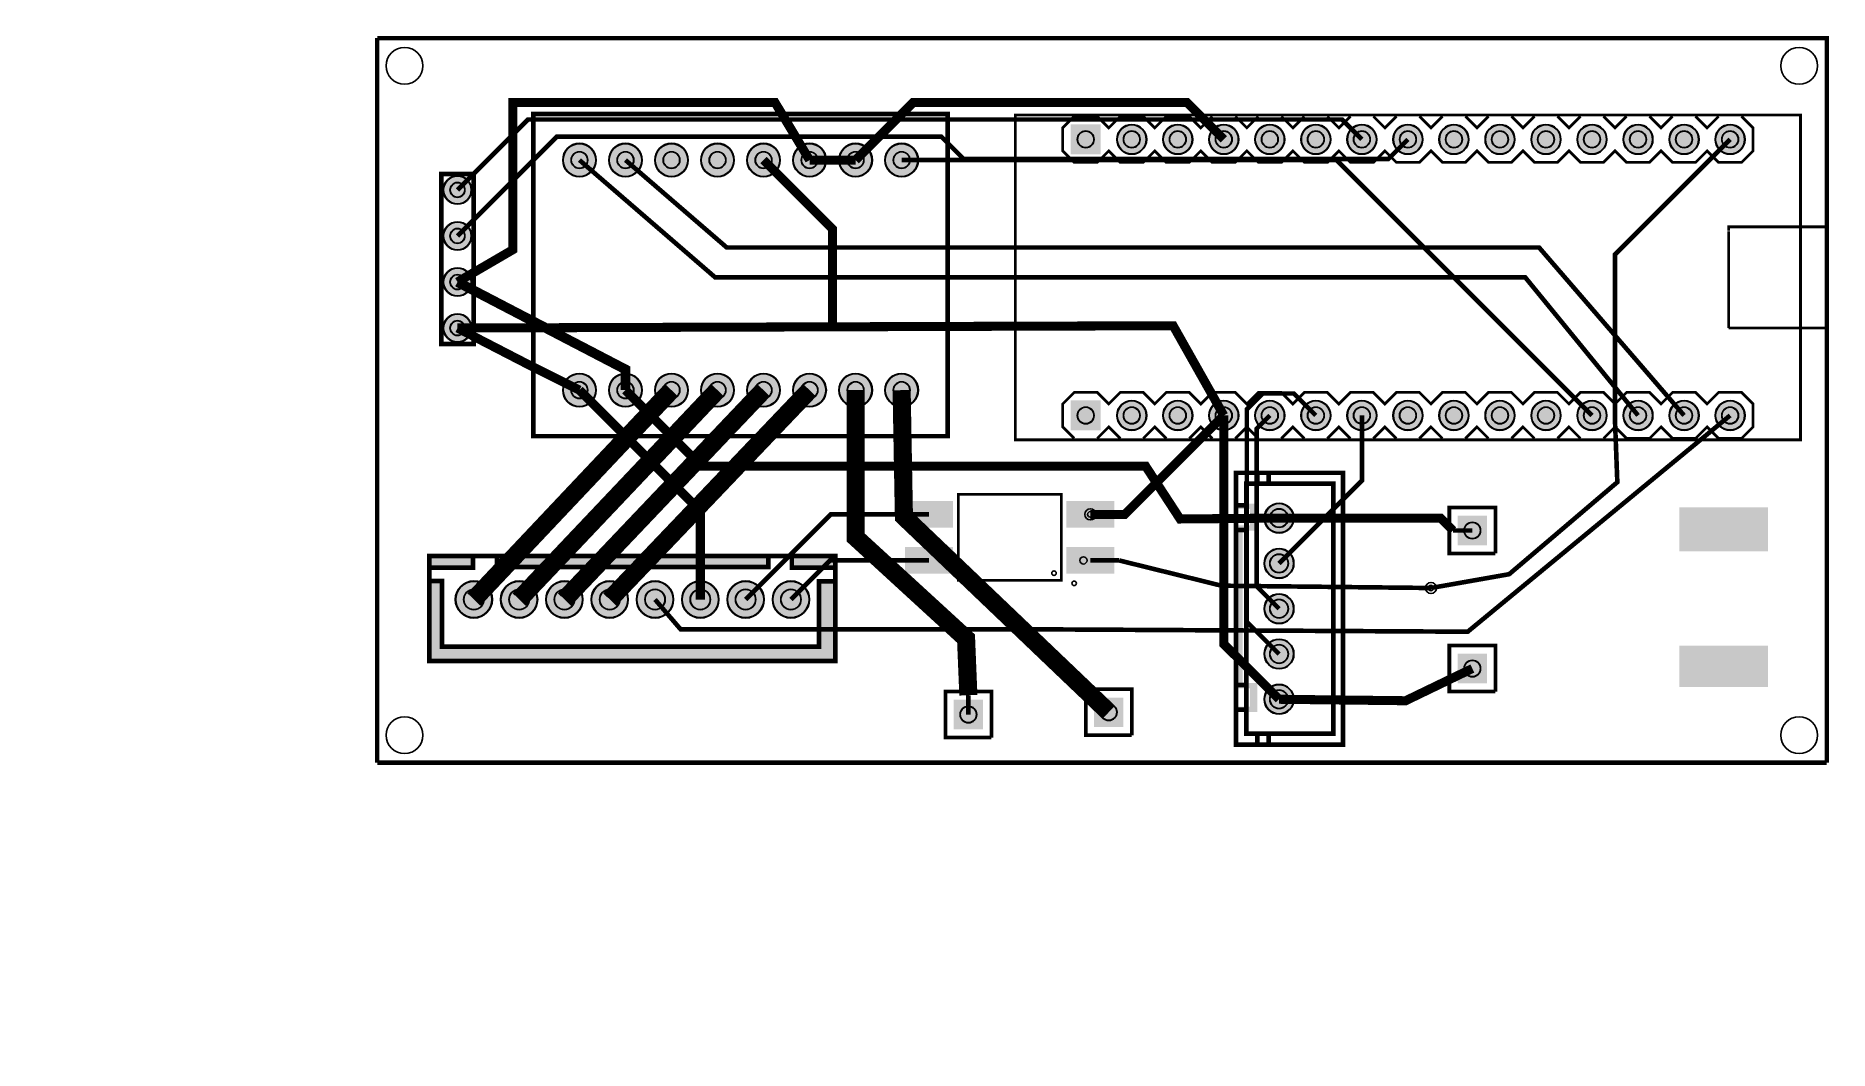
# Model space of a CAD drawing. Header units: millimetres. Extents: x -11.8 to 87.1, y 79.1 to 135.1.
import ezdxf

# ---------------------------------------------------------------- set-up
doc = ezdxf.new("R2010")
doc.units = ezdxf.units.MM
for name, color, linetype, true_color in [('BoardOutLine', 7, 'Continuous', 0xff00ff), ('BottomLayer', 7, 'Continuous', 0x0000ff), ('BottomSolderMaskLayer', 7, 'Continuous', 0xaa00ff), ('Document', 7, 'Continuous', 0xffffff), ('Hole', 7, 'Continuous', 0x222222), ('Multi-Layer', 7, 'Continuous', 0xc0c0c0), ('TopLayer', 7, 'Continuous', 0xff0000), ('TopPasteMaskLayer', 7, 'Continuous', 0x808080), ('TopSilkLayer', 7, 'Continuous', 0xffcc00), ('TopSolderMaskLayer', 7, 'Continuous', 0x800080)]:
    doc.layers.add(name, color=color, linetype=linetype, true_color=true_color)

msp = doc.modelspace()

# ---------------------------------------------------------------- hatches: boundary and pattern name
at = {"layer": 'BottomSolderMaskLayer'}
for points in [[(46.926492252984644, 128.58785877571745), (45.27569215138419, 128.58785877571745), (45.27569215138419, 130.2386588773178), (46.926492252984644, 130.2386588773178)], [(47.81569723139445, 129.41325882651768, 1), (49.46649733299465, 129.41325882651768, 1)], [(50.355702311404585, 129.41325882651768, 1), (52.00650241300478, 129.41325882651768, 1)], [(52.89570739141472, 129.41325882651768, 1), (54.546507493014914, 129.41325882651768, 1)], [(55.43571247142508, 129.41325882651768, 1), (57.086512573025274, 129.41325882651768, 1)], [(57.97571755143521, 129.41325882651768, 1), (59.62651765303541, 129.41325882651768, 1)], [(60.51572263144534, 129.41325882651768, 1), (62.16652273304554, 129.41325882651768, 1)], [(63.055727711455475, 129.41325882651768, 1), (64.70652781305567, 129.41325882651768, 1)], [(65.59573279146561, 129.41325882651768, 1), (67.2465328930658, 129.41325882651768, 1)], [(68.13573787147574, 129.41325882651768, 1), (69.78653797307594, 129.41325882651768, 1)], [(70.67574295148587, 129.41325882651768, 1), (72.32654305308607, 129.41325882651768, 1)], [(73.215748031496, 129.41325882651768, 1), (74.8665481330962, 129.41325882651768, 1)], [(75.75575311150637, 129.41325882651768, 1), (77.40655321310656, 129.41325882651768, 1)], [(78.2957581915165, 129.41325882651768, 1), (79.9465582931167, 129.41325882651768, 1)], [(80.83576327152663, 129.41325882651768, 1), (82.48656337312683, 129.41325882651768, 1)], [(17.235636271272632, 128.27025654051306, 1), (19.086436372872832, 128.27025654051306, 1)], [(19.775641351282765, 128.27025654051306, 1), (21.626441452882965, 128.27025654051306, 1)], [(22.315646431292897, 128.27025654051306, 1), (24.166446532893097, 128.27025654051306, 1)], [(24.85565151130303, 128.27025654051306, 1), (26.70645161290323, 128.27025654051306, 1)], [(27.395656591313163, 128.27025654051306, 1), (29.246456692913362, 128.27025654051306, 1)], [(29.935661671323295, 128.27025654051306, 1), (31.786461772923495, 128.27025654051306, 1)], [(32.47566675133343, 128.27025654051306, 1), (34.32646685293363, 128.27025654051306, 1)], [(35.01567183134379, 128.27025654051306, 1), (36.86647193294399, 128.27025654051306, 1)], [(10.64262128524256, 126.61925323850642, 1), (12.21742443484886, 126.61925323850642, 1)], [(10.64262128524256, 124.07924815849628, 1), (12.21742443484886, 124.07924815849628, 1)], [(10.64262128524256, 121.53924307848615, 1), (12.21742443484886, 121.53924307848615, 1)], [(10.64262128524256, 118.99923799847602, 1), (12.21742443484886, 118.99923799847602, 1)], [(17.235636271272632, 115.57023114046228, 1), (19.086436372872832, 115.57023114046228, 1)], [(19.775641351282765, 115.57023114046228, 1), (21.626441452882965, 115.57023114046228, 1)], [(22.315646431292897, 115.57023114046228, 1), (24.166446532893097, 115.57023114046228, 1)], [(24.85565151130303, 115.57023114046228, 1), (26.70645161290323, 115.57023114046228, 1)], [(27.395656591313163, 115.57023114046228, 1), (29.246456692913362, 115.57023114046228, 1)], [(29.935661671323295, 115.57023114046228, 1), (31.786461772923495, 115.57023114046228, 1)], [(32.47566675133343, 115.57023114046228, 1), (34.32646685293363, 115.57023114046228, 1)], [(35.01567183134379, 115.57023114046228, 1), (36.86647193294399, 115.57023114046228, 1)], [(46.926492252984644, 113.34782829565654), (45.27569215138419, 113.34782829565654), (45.27569215138419, 114.99862839725677), (46.926492252984644, 114.99862839725677)], [(47.81569723139445, 114.17322834645665, 1), (49.46649733299465, 114.17322834645665, 1)], [(50.355702311404585, 114.17322834645665, 1), (52.00650241300478, 114.17322834645665, 1)], [(52.89570739141472, 114.17322834645665, 1), (54.546507493014914, 114.17322834645665, 1)], [(55.43571247142508, 114.17322834645665, 1), (57.086512573025274, 114.17322834645665, 1)], [(57.97571755143521, 114.17322834645665, 1), (59.62651765303541, 114.17322834645665, 1)], [(60.51572263144534, 114.17322834645665, 1), (62.16652273304554, 114.17322834645665, 1)], [(63.055727711455475, 114.17322834645665, 1), (64.70652781305567, 114.17322834645665, 1)], [(65.59573279146561, 114.17322834645665, 1), (67.2465328930658, 114.17322834645665, 1)], [(68.13573787147574, 114.17322834645665, 1), (69.78653797307594, 114.17322834645665, 1)], [(70.67574295148587, 114.17322834645665, 1), (72.32654305308607, 114.17322834645665, 1)], [(73.215748031496, 114.17322834645665, 1), (74.8665481330962, 114.17322834645665, 1)], [(75.75575311150637, 114.17322834645665, 1), (77.40655321310656, 114.17322834645665, 1)], [(78.2957581915165, 114.17322834645665, 1), (79.9465582931167, 114.17322834645665, 1)], [(80.83576327152663, 114.17322834645665, 1), (82.48656337312683, 114.17322834645665, 1)], [(55.9441071882145, 108.50520701041398, 1), (57.5941198882399, 108.50520701041398, 1)], [(68.24993649987323, 108.63601727203445), (68.24993649987323, 107.01041402082808), (66.62433324866629, 107.01041402082808), (66.62433324866629, 108.63601727203445)], [(55.9441071882145, 106.00533401066798, 1), (57.5941198882399, 106.00533401066798, 1)], [(11.306578613157114, 104.01320802641601, 1), (13.357378714757317, 104.01320802641601, 1)], [(13.806705613411111, 104.01320802641601, 1), (15.857505715011314, 104.01320802641601, 1)], [(16.306578613157114, 104.01320802641601, 1), (18.357378714757317, 104.01320802641601, 1)], [(18.80670561341111, 104.01320802641601, 1), (20.857505715011314, 104.01320802641601, 1)], [(21.306578613157342, 104.01320802641601, 1), (23.357378714757544, 104.01320802641601, 1)], [(23.80670561341134, 104.01320802641601, 1), (25.85750571501154, 104.01320802641601, 1)], [(26.306578613157114, 104.01320802641601, 1), (28.357378714757317, 104.01320802641601, 1)], [(28.80670561341111, 104.01320802641601, 1), (30.857505715011314, 104.01320802641601, 1)], [(55.9441071882145, 103.50520701041398, 1), (57.5941198882399, 103.50520701041398, 1)], [(55.9441071882145, 101.00508001015999, 1), (57.5941198882399, 101.00508001015999, 1)], [(68.24993649987323, 101.01600203200394), (68.24993649987323, 99.39039878079757), (66.62433324866629, 99.39039878079757), (66.62433324866629, 101.01600203200394)], [(55.9441071882145, 98.50520701041398, 1), (57.5941198882399, 98.50520701041398, 1)], [(40.43688087376199, 98.4759969519938), (40.43688087376199, 96.85039370078744), (38.81127762255505, 96.85039370078744), (38.81127762255505, 98.4759969519938)], [(48.18389636779284, 98.60299720599437), (48.18389636779284, 96.97739395478789), (46.55829311658613, 96.97739395478789), (46.55829311658613, 98.60299720599437)]]:
    msp.add_hatch(color=256, dxfattribs=at).paths.add_polyline_path(points)
at = {"layer": 'Document'}
for points in [[(42.28112776225544, 130.69324358648714), (85.48112776225548, 130.69324358648714), (85.48112776225548, 124.6432562865125), (85.58112776225539, 124.6432562865125), (85.58112776225539, 130.69324358648714), (85.48112776225548, 130.79324358648716), (42.231115062230174, 130.79324358648716), (42.18112776225553, 130.74325628651252), (42.18112776225553, 112.84323088646181), (42.231115062230174, 112.79324358648716), (85.53111506223013, 112.79324358648716), (85.58112776225539, 112.84325628651254), (85.58112776225539, 118.89324358648707), (85.48112776225548, 118.89324358648707), (85.48112776225548, 112.89324358648719), (42.28112776225544, 112.89324358648719), (42.28112776225544, 130.6432562865126)], [(85.53111506223013, 118.94323088646172), (86.98110236220464, 118.94323088646172), (87.03111506223013, 118.9932435864871), (87.03111506223013, 124.59326898653796), (86.98112776225548, 124.6432562865125), (81.58112776225562, 124.6432562865125), (81.53111506223013, 124.59324358648712), (81.53111506223013, 118.9932435864871), (81.58112776225562, 118.94323088646172), (85.48112776225548, 118.94323088646172), (85.48112776225548, 119.04325628651247), (81.68110236220468, 119.04325628651247), (81.63111506223004, 119.09324358648712), (81.63111506223004, 124.4932435864871), (81.68112776225553, 124.54325628651247), (86.93111506223022, 124.54325628651247), (86.93111506223022, 119.09324358648712), (86.88112776225557, 119.04325628651247), (85.53111506223013, 119.04325628651247), (85.53111506223013, 119.04325628651247)], [(54.46911353822725, 97.8051816103632), (54.46911353822725, 98.10518161036316), (55.169113538227066, 98.10518161036316), (55.169113538227066, 99.105207010414), (54.46911353822725, 99.105207010414), (54.46911353822725, 108.105207010414), (55.169113538227066, 108.105207010414), (55.169113538227066, 109.00523241046483), (54.46911353822725, 109.00523241046483), (54.46911353822725, 109.30523241046478), (55.56911353822716, 109.30523241046478), (55.56911353822716, 107.80520701041394), (54.7691135382272, 107.80520701041394), (54.7691135382272, 99.40520701041396), (55.56911353822716, 99.40520701041396), (55.56911353822716, 97.8051816103632), (55.46911353822725, 97.8051816103632)], [(9.882016764033551, 105.71320802641605), (9.882016764033551, 106.4132080264161), (12.282042164084487, 106.4132080264161), (12.282042164084487, 105.76446532893056), (12.230784861569646, 105.71320802641605), (9.882016764033551, 105.71320802641605)], [(13.68204216408435, 106.4132080264161), (13.68204216408435, 105.88051816103632), (13.614732029463994, 105.81320802641608), (28.58204216408444, 105.81320802641608), (28.58204216408444, 106.4132080264161)], [(29.882042164084396, 106.4132080264161), (29.882042164084396, 105.7720853441707), (32.282067564135104, 105.7720853441707), (32.282067564135104, 106.4132080264161)], [(31.38204216408417, 105.01320802641601), (32.282067564135104, 105.01320802641601), (32.282067564135104, 100.61320802641603), (9.882016764033551, 100.61320802641603), (9.882016764033551, 105.03063246126487), (10.582042164084442, 105.03063246126487), (10.582042164084442, 101.4132080264161), (31.38204216408417, 101.4132080264161)]]:
    msp.add_hatch(color=256, dxfattribs=at).paths.add_polyline_path(points)
at = {"layer": 'Multi-Layer'}
for points in [[(46.90109220218437, 128.6132588265176), (45.30109220218446, 128.6132588265176), (45.30109220218446, 130.21325882651763), (46.90109220218437, 130.21325882651763)], [(47.84109728219455, 129.41325882651768, 1), (49.44109728219455, 129.41325882651768, 1)], [(50.381102362204686, 129.41325882651768, 1), (51.98110236220468, 129.41325882651768, 1)], [(52.92110744221482, 129.41325882651768, 1), (54.52110744221481, 129.41325882651768, 1)], [(55.46111252222518, 129.41325882651768, 1), (57.06111252222517, 129.41325882651768, 1)], [(58.00111760223531, 129.41325882651768, 1), (59.601117602235306, 129.41325882651768, 1)], [(60.541122682245444, 129.41325882651768, 1), (62.14112268224544, 129.41325882651768, 1)], [(63.081127762255576, 129.41325882651768, 1), (64.68112776225557, 129.41325882651768, 1)], [(65.62113284226571, 129.41325882651768, 1), (67.2211328422657, 129.41325882651768, 1)], [(68.16113792227584, 129.41325882651768, 1), (69.76113792227584, 129.41325882651768, 1)], [(70.70114300228597, 129.41325882651768, 1), (72.30114300228597, 129.41325882651768, 1)], [(73.2411480822961, 129.41325882651768, 1), (74.8411480822961, 129.41325882651768, 1)], [(75.78115316230647, 129.41325882651768, 1), (77.38115316230646, 129.41325882651768, 1)], [(78.3211582423166, 129.41325882651768, 1), (79.9211582423166, 129.41325882651768, 1)], [(80.86116332232673, 129.41325882651768, 1), (82.46116332232673, 129.41325882651768, 1)], [(17.261036322072734, 128.27025654051306, 1), (19.06103632207273, 128.27025654051306, 1)], [(19.801041402082866, 128.27025654051306, 1), (21.601041402082863, 128.27025654051306, 1)], [(22.341046482093, 128.27025654051306, 1), (24.141046482092996, 128.27025654051306, 1)], [(24.88105156210313, 128.27025654051306, 1), (26.68105156210313, 128.27025654051306, 1)], [(27.421056642113264, 128.27025654051306, 1), (29.22105664211326, 128.27025654051306, 1)], [(29.961061722123397, 128.27025654051306, 1), (31.761061722123394, 128.27025654051306, 1)], [(32.50106680213353, 128.27025654051306, 1), (34.301066802133526, 128.27025654051306, 1)], [(35.04107188214389, 128.27025654051306, 1), (36.841071882143886, 128.27025654051306, 1)], [(10.668021336042662, 126.61925323850642, 1), (12.192024384048759, 126.61925323850642, 1)], [(10.668021336042662, 124.07924815849628, 1), (12.192024384048759, 124.07924815849628, 1)], [(10.668021336042662, 121.53924307848615, 1), (12.192024384048759, 121.53924307848615, 1)], [(10.668021336042662, 118.99923799847602, 1), (12.192024384048759, 118.99923799847602, 1)], [(17.261036322072734, 115.57023114046228, 1), (19.06103632207273, 115.57023114046228, 1)], [(19.801041402082866, 115.57023114046228, 1), (21.601041402082863, 115.57023114046228, 1)], [(22.341046482093, 115.57023114046228, 1), (24.141046482092996, 115.57023114046228, 1)], [(24.88105156210313, 115.57023114046228, 1), (26.68105156210313, 115.57023114046228, 1)], [(27.421056642113264, 115.57023114046228, 1), (29.22105664211326, 115.57023114046228, 1)], [(29.961061722123397, 115.57023114046228, 1), (31.761061722123394, 115.57023114046228, 1)], [(32.50106680213353, 115.57023114046228, 1), (34.301066802133526, 115.57023114046228, 1)], [(35.04107188214389, 115.57023114046228, 1), (36.841071882143886, 115.57023114046228, 1)], [(46.90109220218437, 113.37322834645659), (45.30109220218446, 113.37322834645659), (45.30109220218446, 114.97322834645672), (46.90109220218437, 114.97322834645672)], [(47.84109728219455, 114.17322834645665, 1), (49.44109728219455, 114.17322834645665, 1)], [(50.381102362204686, 114.17322834645665, 1), (51.98110236220468, 114.17322834645665, 1)], [(52.92110744221482, 114.17322834645665, 1), (54.52110744221481, 114.17322834645665, 1)], [(55.46111252222518, 114.17322834645665, 1), (57.06111252222517, 114.17322834645665, 1)], [(58.00111760223531, 114.17322834645665, 1), (59.601117602235306, 114.17322834645665, 1)], [(60.541122682245444, 114.17322834645665, 1), (62.14112268224544, 114.17322834645665, 1)], [(63.081127762255576, 114.17322834645665, 1), (64.68112776225557, 114.17322834645665, 1)], [(65.62113284226571, 114.17322834645665, 1), (67.2211328422657, 114.17322834645665, 1)], [(68.16113792227584, 114.17322834645665, 1), (69.76113792227584, 114.17322834645665, 1)], [(70.70114300228597, 114.17322834645665, 1), (72.30114300228597, 114.17322834645665, 1)], [(73.2411480822961, 114.17322834645665, 1), (74.8411480822961, 114.17322834645665, 1)], [(75.78115316230647, 114.17322834645665, 1), (77.38115316230646, 114.17322834645665, 1)], [(78.3211582423166, 114.17322834645665, 1), (79.9211582423166, 114.17322834645665, 1)], [(80.86116332232673, 114.17322834645665, 1), (82.46116332232673, 114.17322834645665, 1)], [(55.969113538227205, 108.50520701041398, 1), (57.5691135382272, 108.50520701041398, 1)], [(68.22453644907296, 108.6106172212344), (68.22453644907296, 107.03581407162812), (66.64973329946656, 107.03581407162812), (66.64973329946656, 108.6106172212344)], [(55.969113538227205, 106.00533401066798, 1), (57.5691135382272, 106.00533401066798, 1)], [(11.331978663957216, 104.01320802641601, 1), (13.331978663957216, 104.01320802641601, 1)], [(13.832105664211213, 104.01320802641601, 1), (15.832105664211213, 104.01320802641601, 1)], [(16.331978663957216, 104.01320802641601, 1), (18.331978663957216, 104.01320802641601, 1)], [(18.832105664211213, 104.01320802641601, 1), (20.832105664211213, 104.01320802641601, 1)], [(21.331978663957443, 104.01320802641601, 1), (23.331978663957443, 104.01320802641601, 1)], [(23.83210566421144, 104.01320802641601, 1), (25.83210566421144, 104.01320802641601, 1)], [(26.331978663957216, 104.01320802641601, 1), (28.331978663957216, 104.01320802641601, 1)], [(28.832105664211213, 104.01320802641601, 1), (30.832105664211213, 104.01320802641601, 1)], [(55.969113538227205, 103.50520701041398, 1), (57.5691135382272, 103.50520701041398, 1)], [(55.969113538227205, 101.00508001015999, 1), (57.5691135382272, 101.00508001015999, 1)], [(68.22453644907296, 100.9906019812039), (68.22453644907296, 99.41579883159761), (66.64973329946656, 99.41579883159761), (66.64973329946656, 100.9906019812039)], [(55.969113538227205, 98.50520701041398, 1), (57.5691135382272, 98.50520701041398, 1)], [(40.41148082296172, 98.45059690119376), (40.41148082296172, 96.87579375158748), (38.836677673355325, 96.87579375158748), (38.836677673355325, 98.45059690119376)], [(48.158496316992796, 98.57759715519421), (48.158496316992796, 97.00279400558804), (46.58369316738617, 97.00279400558804), (46.58369316738617, 98.57759715519421)]]:
    msp.add_hatch(color=256, dxfattribs=at).paths.add_polyline_path(points)
at = {"layer": 'TopLayer'}
for points in [[(38.75999491998982, 108.00101600203197), (36.15999491998991, 108.00101600203197), (36.15999491998991, 109.42341884683776), (38.75999491998982, 109.42341884683776)], [(47.6601727203456, 108.00101600203197), (45.06017272034546, 108.00101600203197), (45.06017272034546, 109.42341884683776), (47.6601727203456, 109.42341884683776)], [(78.86715773431547, 109.09321818643639), (83.75666751333506, 109.09321818643639), (83.75666751333506, 106.6802133604267), (78.86715773431547, 106.6802133604267), (78.86715773431547, 109.09321818643639)], [(38.75999491998982, 105.46101092202173), (36.15999491998991, 105.46101092202173), (36.15999491998991, 106.88341376682752), (38.75999491998982, 106.88341376682752)], [(47.6601727203456, 105.46101092202173), (45.06017272034546, 105.46101092202173), (45.06017272034546, 106.88341376682752), (47.6601727203456, 106.88341376682752)], [(78.86715773431547, 101.47320294640588), (83.75666751333506, 101.47320294640588), (83.75666751333506, 99.18719837439676), (78.86715773431547, 99.18719837439676), (78.86715773431547, 101.47320294640588)]]:
    msp.add_hatch(color=256, dxfattribs=at).paths.add_polyline_path(points)
at = {"layer": 'TopPasteMaskLayer'}
for points in [[(38.75999491998982, 108.00101600203197), (36.15999491998991, 108.00101600203197), (36.15999491998991, 109.42341884683776), (38.75999491998982, 109.42341884683776)], [(47.6601727203456, 108.00101600203197), (45.06017272034546, 108.00101600203197), (45.06017272034546, 109.42341884683776), (47.6601727203456, 109.42341884683776)], [(38.75999491998982, 105.46101092202173), (36.15999491998991, 105.46101092202173), (36.15999491998991, 106.88341376682752), (38.75999491998982, 106.88341376682752)], [(47.6601727203456, 105.46101092202173), (45.06017272034546, 105.46101092202173), (45.06017272034546, 106.88341376682752), (47.6601727203456, 106.88341376682752)]]:
    msp.add_hatch(color=256, dxfattribs=at).paths.add_polyline_path(points)
at = {"layer": 'TopSolderMaskLayer'}
for points in [[(46.926492252984644, 128.58785877571745), (45.27569215138419, 128.58785877571745), (45.27569215138419, 130.2386588773178), (46.926492252984644, 130.2386588773178)], [(47.81569723139445, 129.41325882651768, 1), (49.46649733299465, 129.41325882651768, 1)], [(50.355702311404585, 129.41325882651768, 1), (52.00650241300478, 129.41325882651768, 1)], [(52.89570739141472, 129.41325882651768, 1), (54.546507493014914, 129.41325882651768, 1)], [(55.43571247142508, 129.41325882651768, 1), (57.086512573025274, 129.41325882651768, 1)], [(57.97571755143521, 129.41325882651768, 1), (59.62651765303541, 129.41325882651768, 1)], [(60.51572263144534, 129.41325882651768, 1), (62.16652273304554, 129.41325882651768, 1)], [(63.055727711455475, 129.41325882651768, 1), (64.70652781305567, 129.41325882651768, 1)], [(65.59573279146561, 129.41325882651768, 1), (67.2465328930658, 129.41325882651768, 1)], [(68.13573787147574, 129.41325882651768, 1), (69.78653797307594, 129.41325882651768, 1)], [(70.67574295148587, 129.41325882651768, 1), (72.32654305308607, 129.41325882651768, 1)], [(73.215748031496, 129.41325882651768, 1), (74.8665481330962, 129.41325882651768, 1)], [(75.75575311150637, 129.41325882651768, 1), (77.40655321310656, 129.41325882651768, 1)], [(78.2957581915165, 129.41325882651768, 1), (79.9465582931167, 129.41325882651768, 1)], [(80.83576327152663, 129.41325882651768, 1), (82.48656337312683, 129.41325882651768, 1)], [(17.235636271272632, 128.27025654051306, 1), (19.086436372872832, 128.27025654051306, 1)], [(19.775641351282765, 128.27025654051306, 1), (21.626441452882965, 128.27025654051306, 1)], [(22.315646431292897, 128.27025654051306, 1), (24.166446532893097, 128.27025654051306, 1)], [(24.85565151130303, 128.27025654051306, 1), (26.70645161290323, 128.27025654051306, 1)], [(27.395656591313163, 128.27025654051306, 1), (29.246456692913362, 128.27025654051306, 1)], [(29.935661671323295, 128.27025654051306, 1), (31.786461772923495, 128.27025654051306, 1)], [(32.47566675133343, 128.27025654051306, 1), (34.32646685293363, 128.27025654051306, 1)], [(35.01567183134379, 128.27025654051306, 1), (36.86647193294399, 128.27025654051306, 1)], [(10.64262128524256, 126.61925323850642, 1), (12.21742443484886, 126.61925323850642, 1)], [(10.64262128524256, 124.07924815849628, 1), (12.21742443484886, 124.07924815849628, 1)], [(10.64262128524256, 121.53924307848615, 1), (12.21742443484886, 121.53924307848615, 1)], [(10.64262128524256, 118.99923799847602, 1), (12.21742443484886, 118.99923799847602, 1)], [(17.235636271272632, 115.57023114046228, 1), (19.086436372872832, 115.57023114046228, 1)], [(19.775641351282765, 115.57023114046228, 1), (21.626441452882965, 115.57023114046228, 1)], [(22.315646431292897, 115.57023114046228, 1), (24.166446532893097, 115.57023114046228, 1)], [(24.85565151130303, 115.57023114046228, 1), (26.70645161290323, 115.57023114046228, 1)], [(27.395656591313163, 115.57023114046228, 1), (29.246456692913362, 115.57023114046228, 1)], [(29.935661671323295, 115.57023114046228, 1), (31.786461772923495, 115.57023114046228, 1)], [(32.47566675133343, 115.57023114046228, 1), (34.32646685293363, 115.57023114046228, 1)], [(35.01567183134379, 115.57023114046228, 1), (36.86647193294399, 115.57023114046228, 1)], [(46.926492252984644, 113.34782829565654), (45.27569215138419, 113.34782829565654), (45.27569215138419, 114.99862839725677), (46.926492252984644, 114.99862839725677)], [(47.81569723139445, 114.17322834645665, 1), (49.46649733299465, 114.17322834645665, 1)], [(50.355702311404585, 114.17322834645665, 1), (52.00650241300478, 114.17322834645665, 1)], [(52.89570739141472, 114.17322834645665, 1), (54.546507493014914, 114.17322834645665, 1)], [(55.43571247142508, 114.17322834645665, 1), (57.086512573025274, 114.17322834645665, 1)], [(57.97571755143521, 114.17322834645665, 1), (59.62651765303541, 114.17322834645665, 1)], [(60.51572263144534, 114.17322834645665, 1), (62.16652273304554, 114.17322834645665, 1)], [(63.055727711455475, 114.17322834645665, 1), (64.70652781305567, 114.17322834645665, 1)], [(65.59573279146561, 114.17322834645665, 1), (67.2465328930658, 114.17322834645665, 1)], [(68.13573787147574, 114.17322834645665, 1), (69.78653797307594, 114.17322834645665, 1)], [(70.67574295148587, 114.17322834645665, 1), (72.32654305308607, 114.17322834645665, 1)], [(73.215748031496, 114.17322834645665, 1), (74.8665481330962, 114.17322834645665, 1)], [(75.75575311150637, 114.17322834645665, 1), (77.40655321310656, 114.17322834645665, 1)], [(78.2957581915165, 114.17322834645665, 1), (79.9465582931167, 114.17322834645665, 1)], [(80.83576327152663, 114.17322834645665, 1), (82.48656337312683, 114.17322834645665, 1)], [(38.785394970790094, 107.97561595123182), (36.13459486918964, 107.97561595123182), (36.13459486918964, 109.4488188976378), (38.785394970790094, 109.4488188976378)], [(47.685572771145644, 107.97561595123182), (45.03477266954519, 107.97561595123182), (45.03477266954519, 109.4488188976378), (47.685572771145644, 109.4488188976378)], [(55.9441071882145, 108.50520701041398, 1), (57.5941198882399, 108.50520701041398, 1)], [(68.24993649987323, 108.63601727203445), (68.24993649987323, 107.01041402082808), (66.62433324866629, 107.01041402082808), (66.62433324866629, 108.63601727203445)], [(38.785394970790094, 105.43561087122168), (36.13459486918964, 105.43561087122168), (36.13459486918964, 106.90881381762767), (38.785394970790094, 106.90881381762767)], [(47.685572771145644, 105.43561087122168), (45.03477266954519, 105.43561087122168), (45.03477266954519, 106.90881381762767), (47.685572771145644, 106.90881381762767)], [(55.9441071882145, 106.00533401066798, 1), (57.5941198882399, 106.00533401066798, 1)], [(11.306578613157114, 104.01320802641601, 1), (13.357378714757317, 104.01320802641601, 1)], [(13.806705613411111, 104.01320802641601, 1), (15.857505715011314, 104.01320802641601, 1)], [(16.306578613157114, 104.01320802641601, 1), (18.357378714757317, 104.01320802641601, 1)], [(18.80670561341111, 104.01320802641601, 1), (20.857505715011314, 104.01320802641601, 1)], [(21.306578613157342, 104.01320802641601, 1), (23.357378714757544, 104.01320802641601, 1)], [(23.80670561341134, 104.01320802641601, 1), (25.85750571501154, 104.01320802641601, 1)], [(26.306578613157114, 104.01320802641601, 1), (28.357378714757317, 104.01320802641601, 1)], [(28.80670561341111, 104.01320802641601, 1), (30.857505715011314, 104.01320802641601, 1)], [(55.9441071882145, 103.50520701041398, 1), (57.5941198882399, 103.50520701041398, 1)], [(55.9441071882145, 101.00508001015999, 1), (57.5941198882399, 101.00508001015999, 1)], [(68.24993649987323, 101.01600203200394), (68.24993649987323, 99.39039878079757), (66.62433324866629, 99.39039878079757), (66.62433324866629, 101.01600203200394)], [(55.9441071882145, 98.50520701041398, 1), (57.5941198882399, 98.50520701041398, 1)], [(40.43688087376199, 98.4759969519938), (40.43688087376199, 96.85039370078744), (38.81127762255505, 96.85039370078744), (38.81127762255505, 98.4759969519938)], [(48.18389636779284, 98.60299720599437), (48.18389636779284, 96.97739395478789), (46.55829311658613, 96.97739395478789), (46.55829311658613, 98.60299720599437)]]:
    msp.add_hatch(color=256, dxfattribs=at).paths.add_polyline_path(points)

# ---------------------------------------------------------------- linework, layer by layer
at = {"layer": 'BoardOutLine', "const_width": 0.25400050800101603}
for points in [[(7.000025400050845, 94.99997459994916), (7.000025400050845, 135.00002540005084)], [(7.000025400050845, 135.00002540005084), (87, 135.00002540005084), (87, 94.99997459994916)], [(87, 94.99997459994916), (7.000025400050845, 94.99997459994916)]]:
    msp.add_lwpolyline(points, dxfattribs=at)
at = {"layer": 'BottomLayer'}
for points, const_width in [([(30.861061722123395, 128.27025654051306), (28.95605791211574, 131.44526289052578), (14.47802895605787, 131.44526289052578), (14.47802895605787, 123.31724663449324), (11.43002286004571, 121.53924307848615)], 0.5), ([(53.721107442214816, 129.41325882651768), (51.68910337820671, 131.44526289052578), (36.576073152146364, 131.44526289052578), (33.40106680213353, 128.27025654051306)], 0.5), ([(23.241071882143842, 115.57025654051313), (12.331978663957216, 104.01320802641601), (12.332004064008288, 104.01323342646685)], 1), ([(81.66116332232673, 129.41325882651768), (75.31115062230128, 123.06324612649223), (75.31115062230128, 113.83439166878338), (75.43815087630173, 110.4902209804419), (72.009144018288, 107.5692151384302), (69.46913893827787, 105.41021082042164), (65.15113030226053, 104.6482092964186)], 0.25400050800101603), ([(32.131064262128575, 119.12623825247647), (32.13108966217942, 124.4602743205487), (28.321082042164107, 128.2702819405639)], 0.5), ([(35.94109728219473, 128.2702819405639), (59.944145288290656, 128.2702819405639), (74.04117348234695, 114.1732537465075)], 0.25400050800101603), ([(11.43002286004571, 118.99923799847602), (50.927101854203784, 119.12623825247647), (53.72113284226566, 114.1732537465075)], 0.5), ([(25.781076962153975, 115.57025654051313), (14.832105664211213, 104.01320802641601), (14.832131064262057, 104.01323342646685)], 1), ([(28.321082042164107, 115.57025654051313), (17.331978663957216, 104.01320802641601), (17.33200406400806, 104.01323342646685)], 1), ([(30.86108712217424, 115.57025654051313), (19.832105664211213, 104.01320802641601), (19.832131064262057, 104.01323342646685)], 1), ([(33.40106680213353, 115.57023114046228), (33.40106680213353, 107.44221488442975), (39.49707899415807, 101.85420370840734), (39.62407924815852, 98.72999745999482)], 1), ([(35.94107188214389, 115.57023114046228), (36.06807213614434, 108.58521717043436), (47.3710947421896, 97.79019558039113)], 1), ([(56.76913893827805, 101.00510541021072), (54.99113538227084, 102.78310896621792), (54.99113538227084, 114.50828041656086), (55.86667513335033, 115.38382016764024), (57.59057658115307, 115.38382016764024), (58.80114300228615, 114.1732537465075)], 0.25400050800101603), ([(46.36019812039626, 108.71224282448566), (48.26012192024382, 108.71224282448566), (53.72113284226566, 114.1732537465075)], 0.5), ([(53.72113284226566, 114.1732537465075), (53.72113284226566, 101.55323850647699), (56.76913893827805, 98.50523241046471)], 0.5), ([(56.76913893827805, 103.50523241046483), (55.53164846329696, 104.7427228854458), (55.53164846329696, 113.44376428752855), (56.26113792227602, 114.1732537465075)], 0.25400050800101603), ([(56.76913893827805, 106.00535941071882), (61.341148082296286, 110.57736855473706), (61.341148082296286, 114.1732537465075)], 0.25400050800101603), ([(39.62410464820937, 97.66322072644152), (39.62410464820937, 98.72976885953767)], 0.25400050800101603)]:
    msp.add_lwpolyline(points, dxfattribs=dict(at, const_width=const_width))
at = {"layer": 'BottomSolderMaskLayer'}
for centre, radius in [((46.10109220218442, 129.41325882651768), 0.4643006318270701), ((48.64109728219455, 129.41325882651768), 0.8254000508001016), ((48.64109728219455, 129.41325882651768), 0.4643006318270701), ((51.18110236220468, 129.41325882651768), 0.8254000508001016), ((51.18117856235699, 129.41323342646683), 0.4643006318270701), ((53.721107442214816, 129.41325882651768), 0.8254000508001016), ((53.72166624333249, 129.41371602743197), 0.4643006318270701), ((56.261112522225176, 129.41325882651768), 0.8254000508001016), ((56.261163322326865, 129.41323342646683), 0.4643006318270701), ((58.80111760223531, 129.41325882651768), 0.8254000508001016), ((58.80165100330191, 129.41371602743197), 0.4643006318270701), ((61.34112268224544, 129.41325882651768), 0.8254000508001016), ((61.34117348234713, 129.41323342646683), 0.4643006318270701), ((63.88112776225557, 129.41325882651768), 0.8254000508001016), ((63.88166116332218, 129.41371602743197), 0.4643006318270701), ((66.4211328422657, 129.41325882651768), 0.8254000508001016), ((66.4211836423674, 129.41323342646683), 0.4643006318270701), ((68.96113792227584, 129.41325882651768), 0.8254000508001016), ((68.96167132334267, 129.41371602743197), 0.4643006318270701), ((71.50114300228597, 129.41325882651768), 0.8254000508001016), ((71.50119380238766, 129.41323342646683), 0.4643006318270701), ((74.0411480822961, 129.41325882651768), 0.8254000508001016), ((74.04168148336294, 129.41371602743197), 0.4643006318270701), ((76.58115316230646, 129.41325882651768), 0.8254000508001016), ((76.58120396240815, 129.41323342646683), 0.4643006318270701), ((79.1211582423166, 129.41325882651768), 0.8254000508001016), ((79.1216916433832, 129.41371602743197), 0.4643006318270701), ((81.66116332232673, 129.41325882651768), 0.8254000508001016), ((81.66118872237757, 129.41323342646683), 0.4643006318270701), ((18.161036322072732, 128.27025654051306), 0.9254000508001016), ((18.161036322072732, 128.27025654051306), 0.46271308384910675), ((20.701041402082865, 128.27025654051306), 0.9254000508001016), ((20.701041402082865, 128.27025654051306), 0.46271308384910675), ((23.241046482092997, 128.27025654051306), 0.9254000508001016), ((23.241046482092997, 128.27025654051306), 0.46271308384910675), ((25.78105156210313, 128.27025654051306), 0.9254000508001016), ((25.78105156210313, 128.27025654051306), 0.46271308384910675), ((28.321056642113263, 128.27025654051306), 0.9254000508001016), ((28.321056642113263, 128.27025654051306), 0.46271308384910675), ((30.861061722123395, 128.27025654051306), 0.9254000508001016), ((30.861061722123395, 128.27025654051306), 0.46271308384910675), ((33.40106680213353, 128.27025654051306), 0.9254000508001016), ((33.40106680213353, 128.27025654051306), 0.46271308384910675), ((35.94107188214389, 128.27025654051306), 0.9254000508001016), ((35.94107188214389, 128.27025654051306), 0.46271308384910675), ((11.43002286004571, 126.61925323850642), 0.7874015748031498), ((11.43002286004571, 126.61925323850642), 0.4133333333333334), ((11.43002286004571, 124.07924815849628), 0.7874015748031498), ((11.43002286004571, 124.07924815849628), 0.4133333333333334), ((11.43002286004571, 121.53924307848615), 0.7874015748031498), ((11.43002286004571, 121.53924307848615), 0.4133333333333334), ((11.43002286004571, 118.99923799847602), 0.7874015748031498), ((11.43002286004571, 118.99923799847602), 0.4133333333333334), ((18.161036322072732, 115.57023114046228), 0.9254000508001016), ((18.161036322072732, 115.57023114046228), 0.46271308384910675), ((20.701041402082865, 115.57023114046228), 0.9254000508001016), ((20.701041402082865, 115.57023114046228), 0.46271308384910675), ((23.241046482092997, 115.57023114046228), 0.9254000508001016), ((23.241046482092997, 115.57023114046228), 0.46271308384910675), ((25.78105156210313, 115.57023114046228), 0.9254000508001016), ((25.78105156210313, 115.57023114046228), 0.46271308384910675), ((28.321056642113263, 115.57023114046228), 0.9254000508001016), ((28.321056642113263, 115.57023114046228), 0.46271308384910675), ((30.861061722123395, 115.57023114046228), 0.9254000508001016), ((30.861061722123395, 115.57023114046228), 0.46271308384910675), ((33.40106680213353, 115.57023114046228), 0.9254000508001016), ((33.40106680213353, 115.57023114046228), 0.46271308384910675), ((35.94107188214389, 115.57023114046228), 0.9254000508001016), ((35.94107188214389, 115.57023114046228), 0.46271308384910675), ((48.64109728219455, 114.17322834645665), 0.8254000508001016), ((51.18110236220468, 114.17322834645665), 0.8254000508001016), ((53.721107442214816, 114.17322834645665), 0.8254000508001016), ((56.261112522225176, 114.17322834645665), 0.8254000508001016), ((58.80111760223531, 114.17322834645665), 0.8254000508001016), ((61.34112268224544, 114.17322834645665), 0.8254000508001016), ((63.88112776225557, 114.17322834645665), 0.8254000508001016), ((66.4211328422657, 114.17322834645665), 0.8254000508001016), ((68.96113792227584, 114.17322834645665), 0.8254000508001016), ((71.50114300228597, 114.17322834645665), 0.8254000508001016), ((74.0411480822961, 114.17322834645665), 0.8254000508001016), ((76.58115316230646, 114.17322834645665), 0.8254000508001016), ((79.1211582423166, 114.17322834645665), 0.8254000508001016), ((81.66116332232673, 114.17322834645665), 0.8254000508001016), ((46.10109220218442, 114.17322834645665), 0.4643006318270701), ((48.64109728219455, 114.17320294640581), 0.4643006318270701), ((51.18061976123954, 114.17368554737106), 0.4643006318270701), ((53.721107442214816, 114.17320294640581), 0.4643006318270701), ((56.26060452120896, 114.17368554737106), 0.4643006318270701), ((58.80111760223531, 114.17320294640581), 0.4643006318270701), ((61.34058928117861, 114.17368554737106), 0.4643006318270701), ((63.88110236220473, 114.17320294640581), 0.4643006318270701), ((66.42062484124949, 114.17368554737106), 0.4643006318270701), ((68.961112522225, 114.17320294640581), 0.4643006318270701), ((71.50063500126998, 114.17368554737106), 0.4643006318270701), ((74.04112268224526, 114.17320294640581), 0.4643006318270701), ((76.58064516129025, 114.17368554737106), 0.4643006318270701), ((79.12113284226575, 114.17320294640581), 0.4643006318270701), ((81.66116332232673, 114.17322834645665), 0.4643006318270701), ((56.7691135382272, 108.50520701041398), 0.8250063500127001), ((56.7691135382272, 108.50520701041398), 0.5156289687579375), ((67.43713487426976, 107.82321564643121), 0.45883962735667416), ((56.7691135382272, 106.00533401066798), 0.8250063500127001), ((56.7691135382272, 106.0052070104141), 0.5156289687579375), ((12.331978663957216, 104.01320802641601), 1.0254000508001015), ((14.832105664211213, 104.01320802641601), 1.0254000508001015), ((17.331978663957216, 104.01320802641601), 1.0254000508001015), ((19.832105664211213, 104.01320802641601), 1.0254000508001015), ((22.331978663957443, 104.01320802641601), 1.0254000508001015), ((24.83210566421144, 104.01320802641601), 1.0254000508001015), ((27.331978663957216, 104.01320802641601), 1.0254000508001015), ((29.832105664211213, 104.01320802641601), 1.0254000508001015), ((12.33210566421144, 104.01333502667), 0.5639830505467464), ((14.832105664211213, 104.01333502667), 0.5639830505467464), ((17.33210566421144, 104.01333502667), 0.5639830505467464), ((19.832105664211213, 104.01333502667), 0.5639830505467464), ((22.33210566421144, 104.01333502667), 0.5639830505467464), ((24.83210566421144, 104.01333502667), 0.5639830505467464), ((27.332105664211213, 104.01333502667), 0.5639830505467464), ((29.832105664211213, 104.01333502667), 0.5639830505467464), ((56.7691135382272, 103.50520701041398), 0.8250063500127001), ((56.7691135382272, 103.50518161036314), 0.5156289687579375), ((56.7691135382272, 101.00508001015999), 0.8250063500127001), ((56.7691135382272, 101.00518161036325), 0.5156289687579375), ((67.43713487426976, 100.20320040640081), 0.45883962735667416), ((56.7691135382272, 98.50520701041398), 0.8250063500127001), ((56.7691135382272, 98.50518161036314), 0.5156289687579375), ((39.62407924815852, 97.66319532639068), 0.45883962735667416), ((47.3710947421896, 97.79019558039113), 0.45883962735667416)]:
    msp.add_circle(centre, radius, dxfattribs=at)
at = {"layer": 'Document'}
msp.add_circle((45.97409194818397, 106.17221234442468), 0.19989839979679963, dxfattribs=at)
at = {"layer": 'Hole'}
for centre, radius in [((46.360172720345645, 108.71221742443481), 0.15499110998222), ((65.15113030226053, 104.6482092964186), 0.15250190500381003)]:
    msp.add_circle(centre, radius, dxfattribs=at)
at = {"layer": 'Multi-Layer'}
for centre, radius in [((8.509017018034001, 133.4772669545339), 1.0160020320040641), ((85.47117094234181, 133.4772669545339), 1.0160020320040641), ((46.10109220218442, 129.41325882651768), 0.4500127000254001), ((48.64109728219455, 129.41325882651768), 0.8), ((48.64109728219455, 129.41325882651768), 0.4500127000254001), ((51.18110236220468, 129.41325882651768), 0.8), ((51.18117856235699, 129.41323342646683), 0.4500127000254001), ((53.721107442214816, 129.41325882651768), 0.8), ((53.72166624333249, 129.41371602743197), 0.4500127000254001), ((56.261112522225176, 129.41325882651768), 0.8), ((56.261163322326865, 129.41323342646683), 0.4500127000254001), ((58.80111760223531, 129.41325882651768), 0.8), ((58.80165100330191, 129.41371602743197), 0.4500127000254001), ((61.34112268224544, 129.41325882651768), 0.8), ((61.34117348234713, 129.41323342646683), 0.4500127000254001), ((63.88112776225557, 129.41325882651768), 0.8), ((63.88166116332218, 129.41371602743197), 0.4500127000254001), ((66.4211328422657, 129.41325882651768), 0.8), ((66.4211836423674, 129.41323342646683), 0.4500127000254001), ((68.96113792227584, 129.41325882651768), 0.8), ((68.96167132334267, 129.41371602743197), 0.4500127000254001), ((71.50114300228597, 129.41325882651768), 0.8), ((71.50119380238766, 129.41323342646683), 0.4500127000254001), ((74.0411480822961, 129.41325882651768), 0.8), ((74.04168148336294, 129.41371602743197), 0.4500127000254001), ((76.58115316230646, 129.41325882651768), 0.8), ((76.58120396240815, 129.41323342646683), 0.4500127000254001), ((79.1211582423166, 129.41325882651768), 0.8), ((79.1216916433832, 129.41371602743197), 0.4500127000254001), ((81.66116332232673, 129.41325882651768), 0.8), ((81.66118872237757, 129.41323342646683), 0.4500127000254001), ((18.161036322072732, 128.27025654051306), 0.9000000000000001), ((18.161036322072732, 128.27025654051306), 0.4500127000254001), ((20.701041402082865, 128.27025654051306), 0.9000000000000001), ((20.701041402082865, 128.27025654051306), 0.4500127000254001), ((23.241046482092997, 128.27025654051306), 0.9000000000000001), ((23.241046482092997, 128.27025654051306), 0.4500127000254001), ((25.78105156210313, 128.27025654051306), 0.9000000000000001), ((25.78105156210313, 128.27025654051306), 0.4500127000254001), ((28.321056642113263, 128.27025654051306), 0.9000000000000001), ((28.321056642113263, 128.27025654051306), 0.4500127000254001), ((30.861061722123395, 128.27025654051306), 0.9000000000000001), ((30.861061722123395, 128.27025654051306), 0.4500127000254001), ((33.40106680213353, 128.27025654051306), 0.9000000000000001), ((33.40106680213353, 128.27025654051306), 0.4500127000254001), ((35.94107188214389, 128.27025654051306), 0.9000000000000001), ((35.94107188214389, 128.27025654051306), 0.4500127000254001), ((11.43002286004571, 126.61925323850642), 0.7620015240030481), ((11.43002286004571, 126.61925323850642), 0.4), ((11.43002286004571, 124.07924815849628), 0.7620015240030481), ((11.43002286004571, 124.07924815849628), 0.4), ((11.43002286004571, 121.53924307848615), 0.7620015240030481), ((11.43002286004571, 121.53924307848615), 0.4), ((11.43002286004571, 118.99923799847602), 0.7620015240030481), ((11.43002286004571, 118.99923799847602), 0.4), ((18.161036322072732, 115.57023114046228), 0.9000000000000001), ((18.161036322072732, 115.57023114046228), 0.4500127000254001), ((20.701041402082865, 115.57023114046228), 0.9000000000000001), ((20.701041402082865, 115.57023114046228), 0.4500127000254001), ((23.241046482092997, 115.57023114046228), 0.9000000000000001), ((23.241046482092997, 115.57023114046228), 0.4500127000254001), ((25.78105156210313, 115.57023114046228), 0.9000000000000001), ((25.78105156210313, 115.57023114046228), 0.4500127000254001), ((28.321056642113263, 115.57023114046228), 0.9000000000000001), ((28.321056642113263, 115.57023114046228), 0.4500127000254001), ((30.861061722123395, 115.57023114046228), 0.9000000000000001), ((30.861061722123395, 115.57023114046228), 0.4500127000254001), ((33.40106680213353, 115.57023114046228), 0.9000000000000001), ((33.40106680213353, 115.57023114046228), 0.4500127000254001), ((35.94107188214389, 115.57023114046228), 0.9000000000000001), ((35.94107188214389, 115.57023114046228), 0.4500127000254001), ((48.64109728219455, 114.17322834645665), 0.8), ((51.18110236220468, 114.17322834645665), 0.8), ((53.721107442214816, 114.17322834645665), 0.8), ((56.261112522225176, 114.17322834645665), 0.8), ((58.80111760223531, 114.17322834645665), 0.8), ((61.34112268224544, 114.17322834645665), 0.8), ((63.88112776225557, 114.17322834645665), 0.8), ((66.4211328422657, 114.17322834645665), 0.8), ((68.96113792227584, 114.17322834645665), 0.8), ((71.50114300228597, 114.17322834645665), 0.8), ((74.0411480822961, 114.17322834645665), 0.8), ((76.58115316230646, 114.17322834645665), 0.8), ((79.1211582423166, 114.17322834645665), 0.8), ((81.66116332232673, 114.17322834645665), 0.8), ((46.10109220218442, 114.17322834645665), 0.4500127000254001), ((48.64109728219455, 114.17320294640581), 0.4500127000254001), ((51.18061976123954, 114.17368554737106), 0.4500127000254001), ((53.721107442214816, 114.17320294640581), 0.4500127000254001), ((56.26060452120896, 114.17368554737106), 0.4500127000254001), ((58.80111760223531, 114.17320294640581), 0.4500127000254001), ((61.34058928117861, 114.17368554737106), 0.4500127000254001), ((63.88110236220473, 114.17320294640581), 0.4500127000254001), ((66.42062484124949, 114.17368554737106), 0.4500127000254001), ((68.961112522225, 114.17320294640581), 0.4500127000254001), ((71.50063500126998, 114.17368554737106), 0.4500127000254001), ((74.04112268224526, 114.17320294640581), 0.4500127000254001), ((76.58064516129025, 114.17368554737106), 0.4500127000254001), ((79.12113284226575, 114.17320294640581), 0.4500127000254001), ((81.66116332232673, 114.17322834645665), 0.4500127000254001), ((46.360172720345645, 108.71221742443481), 0.31000762001524007), ((56.7691135382272, 108.50520701041398), 0.8), ((56.7691135382272, 108.50520701041398), 0.5), ((67.43713487426976, 107.82321564643121), 0.4445008890017781), ((56.7691135382272, 106.00533401066798), 0.8), ((56.7691135382272, 106.0052070104141), 0.5), ((12.331978663957216, 104.01320802641601), 1), ((14.832105664211213, 104.01320802641601), 1), ((17.331978663957216, 104.01320802641601), 1), ((19.832105664211213, 104.01320802641601), 1), ((22.331978663957443, 104.01320802641601), 1), ((24.83210566421144, 104.01320802641601), 1), ((27.331978663957216, 104.01320802641601), 1), ((29.832105664211213, 104.01320802641601), 1), ((65.15113030226053, 104.6482092964186), 0.30500381000762006), ((12.33210566421144, 104.01333502667), 0.5500127000254001), ((14.832105664211213, 104.01333502667), 0.5500127000254001), ((17.33210566421144, 104.01333502667), 0.5500127000254001), ((19.832105664211213, 104.01333502667), 0.5500127000254001), ((22.33210566421144, 104.01333502667), 0.5500127000254001), ((24.83210566421144, 104.01333502667), 0.5500127000254001), ((27.332105664211213, 104.01333502667), 0.5500127000254001), ((29.832105664211213, 104.01333502667), 0.5500127000254001), ((56.7691135382272, 103.50520701041398), 0.8), ((56.7691135382272, 103.50518161036314), 0.5), ((56.7691135382272, 101.00508001015999), 0.8), ((56.7691135382272, 101.00518161036325), 0.5), ((67.43713487426976, 100.20320040640081), 0.4445008890017781), ((56.7691135382272, 98.50520701041398), 0.8), ((56.7691135382272, 98.50518161036314), 0.5), ((39.62407924815852, 97.66319532639068), 0.4445008890017781), ((47.3710947421896, 97.79019558039113), 0.4445008890017781), ((8.509017018034001, 96.52019304038606), 1.0160020320040641), ((85.47117094234181, 96.52019304038606), 1.0160020320040641)]:
    msp.add_circle(centre, radius, dxfattribs=at)
at = {"layer": 'TopLayer'}
for points, const_width in [([(61.341148082296286, 129.41328422656852), (60.244119888239766, 130.5103124206248), (15.321082042164107, 130.5103124206248), (11.430048260096555, 126.61927863855726)], 0.25400050800101603), ([(63.88115316230642, 129.41328422656852), (62.80012700025395, 128.33225806451605), (39.362484124968205, 128.33225806451605), (38.13616967233929, 129.55857251714497), (16.909347218694393, 129.55857251714497), (11.430048260096555, 124.07927355854713)], 0.25400050800101603), ([(18.161036322072732, 128.27025654051306), (18.161036322072732, 128.27025654051306), (25.65405130810268, 121.79324358648716), (70.35814071628147, 121.79324358648716), (76.58115316230646, 114.17322834645665)], 0.25400050800101603), ([(20.70106680213371, 128.2702819405639), (26.289052578105156, 123.4442468884937), (71.1201422402844, 123.4442468884937), (79.12118364236744, 114.1732537465075)], 0.25400050800101603), ([(30.86108712217424, 128.2702819405639), (33.40109220218437, 128.2702819405639)], 0.5), ([(20.701041402082865, 115.57023114046228), (20.701041402082865, 116.71323342646679), (11.43002286004571, 121.53924307848615)], 0.54000508001016), ([(18.161061722123577, 115.57025654051313), (15.367030734061473, 116.9672339344678), (11.430048260096555, 118.99926339852686)], 0.5), ([(24.83210566421144, 104.01320802641601), (24.83210566421144, 108.89916179832358), (18.161036322072732, 115.57023114046228)], 0.5), ([(20.701041402082865, 115.57023114046228), (24.892049784099527, 111.37922275844551), (39.68503937007881, 111.37922275844551), (49.403098806197704, 111.37922275844551), (51.30810261620536, 108.4582169164338), (56.7691135382272, 108.50647701295406)], 0.5), ([(81.66118872237757, 114.1732537465075), (67.18313436626886, 102.23520447040892), (44.32308864617721, 102.36220472440937), (40.38608077216168, 102.36220472440937), (23.749047498095024, 102.36220472440937), (22.33200406400806, 104.01323342646685)], 0.25400050800101603), ([(37.46002032004071, 108.71224282448566), (32.031013462026976, 108.71224282448566), (27.33200406400806, 104.01323342646685)], 0.25400050800101603), ([(56.76913893827805, 108.50523241046483), (65.68862077724157, 108.50523241046483), (66.37061214122423, 107.82324104648217)], 0.5), ([(67.4371602743206, 107.82324104648217), (66.37061214122423, 107.82324104648217)], 0.25400050800101603), ([(37.46002032004071, 106.17223774447552), (31.99113538227084, 106.17223774447552), (29.832131064262057, 104.01323342646685)], 0.25400050800101603), ([(46.36019812039626, 106.17223774447552), (47.93931927863855, 106.17223774447552)], 0.25400050800101603), ([(65.15113030226053, 104.6482092964186), (53.594107188214366, 104.77520955041905), (47.93937007874001, 106.17221234442468)], 0.25400050800101603), ([(56.76913893827805, 98.50523241046471), (63.754127508255124, 98.42519685039372), (67.4371602743206, 100.20322580645166)], 0.5)]:
    msp.add_lwpolyline(points, dxfattribs=dict(at, const_width=const_width))
at = {"layer": 'TopSilkLayer'}
for points, const_width in [([(38.48107696215402, 130.8102616205232), (38.48107696215402, 113.03022606045204), (15.6210312420626, 113.03022606045204), (15.6210312420626, 130.8102616205232), (38.48107696215402, 130.8102616205232)], 0.25400050800101603), ([(85.54737109474218, 112.82705105410207), (42.21496062992128, 112.82705105410207), (42.21496062992128, 130.7594615189231), (85.54737109474218, 130.7594615189231), (85.54737109474218, 112.82705105410207)], 0.15240030480060962), ([(12.319024638049314, 118.11023622047242), (12.319024638049314, 127.50825501651002), (10.541021082042107, 127.50825501651002), (10.541021082042107, 118.11023622047242), (12.319024638049314, 118.11023622047242)], 0.25400050800101603), ([(54.39410718821432, 96.00518161036325), (60.29413258826503, 96.00518161036325), (60.29413258826503, 111.00523241046471), (54.39410718821432, 111.00523241046471), (54.39410718821432, 96.00518161036325)], 0.25400050800101603), ([(44.755270510541095, 105.06601473202943), (39.064871729743345, 105.06601473202943), (39.064871729743345, 109.81841503683006), (44.755270510541095, 109.81841503683006), (44.755270510541095, 105.06601473202943)], 0.15240030480060962), ([(54.96911353822725, 96.60518161036327), (59.769113538226975, 96.60518161036327), (59.769113538226975, 110.4052324104648), (54.96911353822725, 110.4052324104648), (54.96911353822725, 96.60518161036327)], 0.25400050800101603), ([(9.882016764033551, 100.61320802641603), (9.882016764033551, 106.4132080264161), (32.282067564135104, 106.4132080264161), (32.282067564135104, 100.61320802641603), (9.882016764033551, 100.61320802641603)], 0.25400050800101603)]:
    msp.add_lwpolyline(points, close=True, dxfattribs=dict(at, const_width=const_width))
for points, const_width in [([(45.46649733299455, 130.6827787655575), (44.83149606299207, 130.0477774955549), (44.83149606299207, 128.77777495554983), (45.46649733299455, 128.14277368554724)], 0.15199390398780802), ([(53.08686817373632, 130.6827787655575), (52.45181610363238, 130.0477774955549), (51.81658623317253, 130.6827787655575), (50.546507493014815, 130.6827787655575), (49.91150622301234, 130.0477774955549), (49.27650495300986, 130.6827787655575), (48.00650241300468, 130.6827787655575), (47.371501143002206, 130.0477774955549), (46.73649987299973, 130.6827787655575), (45.46649733299455, 130.6827787655575), (44.83149606299207, 130.0477774955549), (44.83149606299207, 128.77777495554983), (45.46649733299455, 128.14277368554724), (46.73649987299973, 128.14277368554724), (47.371501143002206, 128.77777495554983), (48.00650241300468, 128.14277368554724), (49.27650495300986, 128.14277368554724), (49.91150622301234, 128.77777495554983), (50.546507493014815, 128.14277368554724), (51.81658623317253, 128.14277368554724), (52.45181610363238, 128.77777495554983), (53.08686817373632, 128.14277368554724), (54.35687071374127, 128.14277368554724), (54.99187198374398, 128.77777495554983), (55.62687325374645, 128.14277368554724), (56.89687579375163, 128.14277368554724), (57.53187706375411, 128.77777495554983), (58.166878333756586, 128.14277368554724), (59.436880873761766, 128.14277368554724), (60.07188214376424, 128.77777495554983), (60.70688341376672, 128.14277368554724), (61.9768859537719, 128.14277368554724), (62.611887223774374, 128.77777495554983), (63.24688849377685, 128.14277368554724), (64.51689103378203, 128.14277368554724), (65.1518923037845, 128.77777495554983), (65.78689357378698, 128.14277368554724), (67.05689611379216, 128.14277368554724), (67.69189738379464, 128.77777495554983), (68.32689865379734, 128.14277368554724), (69.5969011938023, 128.14277368554724), (70.23190246380477, 128.77777495554983), (70.86690373380748, 128.14277368554724), (72.13690627381243, 128.14277368554724), (72.77190754381513, 128.77777495554983), (73.40690881381761, 128.14277368554724), (74.6768605537211, 128.14277368554724), (75.31163322326643, 128.77777495554983), (75.94663449326913, 128.14277368554724), (77.21640843281693, 128.14277368554724), (77.85140970281941, 128.77777495554983), (78.48641097282211, 128.14277368554724), (79.75641351282707, 128.14277368554724), (80.39141478282954, 128.77777495554983), (81.02641605283225, 128.14277368554724), (82.2964185928372, 128.14277368554724), (82.9314198628399, 128.77777495554983), (82.9314198628399, 130.0477774955549), (82.2964185928372, 130.6827787655575)], 0.15199390398780802), ([(48.00650241300468, 130.6827787655575), (47.371501143002206, 130.0477774955549), (46.73649987299973, 130.6827787655575)], 0.15199390398780802), ([(50.546507493014815, 130.6827787655575), (49.91150622301234, 130.0477774955549), (49.27650495300986, 130.6827787655575)], 0.15199390398780802), ([(53.08686817373632, 130.6827787655575), (52.45181610363238, 130.0477774955549), (51.81658623317253, 130.6827787655575)], 0.15199390398780802), ([(55.62687325374645, 130.6827787655575), (54.99187198374398, 130.0477774955549), (54.35687071374127, 130.6827787655575)], 0.15199390398780802), ([(58.166878333756586, 130.6827787655575), (57.53187706375411, 130.0477774955549), (56.89687579375163, 130.6827787655575)], 0.15199390398780802), ([(60.70652781305557, 130.6826517653035), (60.071526543053096, 130.047650495301), (59.43652527305039, 130.6826517653035)], 0.15199390398780802), ([(63.24688849377685, 130.6827787655575), (62.611887223774374, 130.0477774955549), (61.9768859537719, 130.6827787655575)], 0.15199390398780802), ([(65.78689357378698, 130.6827787655575), (65.1518923037845, 130.0477774955549), (64.51689103378203, 130.6827787655575)], 0.15199390398780802), ([(68.32689865379734, 130.6827787655575), (67.69189738379464, 130.0477774955549), (67.05689611379216, 130.6827787655575)], 0.15199390398780802), ([(70.86690373380748, 130.6827787655575), (70.23190246380477, 130.0477774955549), (69.5969011938023, 130.6827787655575)], 0.15199390398780802), ([(73.40690881381761, 130.6827787655575), (72.77190754381513, 130.0477774955549), (72.13690627381243, 130.6827787655575)], 0.15199390398780802), ([(75.94663449326913, 130.6827787655575), (75.31163322326643, 130.0477774955549), (74.6768605537211, 130.6827787655575)], 0.15199390398780802), ([(78.48641097282211, 130.6827787655575), (77.85140970281941, 130.0477774955549), (77.21640843281693, 130.6827787655575)], 0.15199390398780802), ([(81.02641605283225, 130.6827787655575), (80.39141478282954, 130.0477774955549), (79.75641351282707, 130.6827787655575)], 0.15199390398780802), ([(82.2964185928372, 128.14277368554724), (82.9314198628399, 128.77777495554983), (82.9314198628399, 130.0477774955549), (82.2964185928372, 130.6827787655575)], 0.15199390398780802), ([(46.73649987299973, 128.14277368554724), (47.371501143002206, 128.77777495554983), (48.00650241300468, 128.14277368554724)], 0.15199390398780802), ([(49.27650495300986, 128.14277368554724), (49.91150622301234, 128.77777495554983), (50.546507493014815, 128.14277368554724)], 0.15199390398780802), ([(51.81658623317253, 128.14277368554724), (52.45181610363238, 128.77777495554983), (53.08686817373632, 128.14277368554724)], 0.15199390398780802), ([(54.35687071374127, 128.14277368554724), (54.99187198374398, 128.77777495554983), (55.62687325374645, 128.14277368554724)], 0.15199390398780802), ([(56.89687579375163, 128.14277368554724), (57.53187706375411, 128.77777495554983), (58.166878333756586, 128.14277368554724)], 0.15199390398780802), ([(59.436880873761766, 128.14277368554724), (60.07188214376424, 128.77777495554983), (60.70688341376672, 128.14277368554724)], 0.15199390398780802), ([(61.9768859537719, 128.14277368554724), (62.611887223774374, 128.77777495554983), (63.24688849377685, 128.14277368554724)], 0.15199390398780802), ([(64.51689103378203, 128.14277368554724), (65.1518923037845, 128.77777495554983), (65.78689357378698, 128.14277368554724)], 0.15199390398780802), ([(67.05689611379216, 128.14277368554724), (67.69189738379464, 128.77777495554983), (68.32689865379734, 128.14277368554724)], 0.15199390398780802), ([(69.5969011938023, 128.14277368554724), (70.23190246380477, 128.77777495554983), (70.86690373380748, 128.14277368554724)], 0.15199390398780802), ([(72.13690627381243, 128.14277368554724), (72.77190754381513, 128.77777495554983), (73.40690881381761, 128.14277368554724)], 0.15199390398780802), ([(74.6768605537211, 128.14277368554724), (75.31163322326643, 128.77777495554983), (75.94663449326913, 128.14277368554724)], 0.15199390398780802), ([(77.21640843281693, 128.14277368554724), (77.85140970281941, 128.77777495554983), (78.48641097282211, 128.14277368554724)], 0.15199390398780802), ([(79.75641351282707, 128.14277368554724), (80.39141478282954, 128.77777495554983), (81.02641605283225, 128.14277368554724)], 0.15199390398780802), ([(85.47117094234181, 118.99923799847602), (86.99517399034812, 118.99923799847602), (86.99517399034812, 124.58724917449831), (81.58496316992637, 124.58724917449831), (81.58496316992637, 124.37820675641353)], 0.15199390398780802), ([(81.58496316992637, 119.25313690627377), (81.58496316992637, 124.3332486664973)], 0.15199390398780802), ([(81.58496316992637, 118.99923799847602), (81.58496316992637, 119.25313690627377)], 0.15199390398780802), ([(85.47117094234181, 118.99923799847602), (81.58496316992637, 118.99923799847602)], 0.15199390398780802), ([(74.67548895097798, 112.903556007112), (75.3105156210313, 113.53855727711448), (75.94577089154177, 112.903556007112), (77.21590043180095, 112.903556007112), (77.85090170180342, 113.53855727711448), (78.4859029718059, 112.903556007112), (79.75590551181108, 112.903556007112), (80.39090678181356, 113.53855727711448), (81.02590805181603, 112.903556007112), (82.29591059182121, 112.903556007112), (82.93091186182369, 113.53855727711448), (82.93091186182369, 114.80855981711954), (82.29591059182121, 115.44356108712213), (81.02590805181603, 115.44356108712213), (80.39090678181356, 114.80855981711954), (79.75590551181108, 115.44356108712213), (78.4859029718059, 115.44356108712213), (77.85090170180342, 114.80855981711954), (77.21590043180095, 115.44356108712213), (75.94577089154177, 115.44356108712213), (75.3105156210313, 114.80855981711954), (74.67548895097798, 115.44356108712213), (73.4054864109728, 115.44356108712213), (72.77048514097032, 114.80855981711954), (72.13548387096785, 115.44356108712213), (70.86548133096267, 115.44356108712213), (70.23048006096019, 114.80855981711954), (69.59547879095771, 115.44356108712213), (68.32547625095253, 115.44356108712213), (67.69047498095006, 114.80855981711954), (67.05547371094758, 115.44356108712213), (65.7854711709424, 115.44356108712213), (65.15046990093992, 114.80855981711954), (64.51546863093745, 115.44356108712213), (63.24546609093227, 115.44356108712213), (62.61046482092979, 114.80855981711954), (61.97546355092709, 115.44356108712213), (60.705461010922136, 115.44356108712213), (60.07045974091966, 114.80855981711954), (59.435458470916956, 115.44356108712213), (58.165455930912, 115.44356108712213), (57.5304546609093, 114.80855981711954), (56.89545339090682, 115.44356108712213), (55.62545085090187, 115.44356108712213), (54.99044958089917, 114.80855981711954), (54.35544831089669, 115.44356108712213), (53.0854965709932, 115.44356108712213), (52.450723901447645, 114.80855981711954), (51.81572263144517, 115.44356108712213), (50.545948691897365, 115.44356108712213), (49.91094742189489, 114.80855981711954), (49.275946151892185, 115.44356108712213), (48.00594361188723, 115.44356108712213), (47.37094234188453, 114.80855981711954), (46.73594107188205, 115.44356108712213), (45.4659385318771, 115.44356108712213), (44.830937261874396, 114.80855981711954), (44.830937261874396, 113.53855727711448), (45.4659385318771, 112.903556007112)], 0.15199390398780802), ([(46.73594107188205, 112.903556007112), (47.37094234188453, 113.53855727711448), (48.00594361188723, 112.903556007112)], 0.15199390398780802), ([(49.275946151892185, 112.903556007112), (49.91094742189489, 113.53855727711448), (50.545948691897365, 112.903556007112)], 0.15199390398780802), ([(51.81572263144517, 112.903556007112), (52.450723901447645, 113.53855727711448), (53.0854965709932, 112.903556007112)], 0.15199390398780802), ([(54.35544831089669, 112.903556007112), (54.99044958089917, 113.53855727711448), (55.62545085090187, 112.903556007112)], 0.15199390398780802), ([(56.89545339090682, 112.903556007112), (57.5304546609093, 113.53855727711448), (58.165455930912, 112.903556007112)], 0.15199390398780802), ([(59.435458470916956, 112.903556007112), (60.07045974091966, 113.53855727711448), (60.705461010922136, 112.903556007112)], 0.15199390398780802), ([(61.97546355092709, 112.903556007112), (62.61046482092979, 113.53855727711448), (63.24546609093227, 112.903556007112)], 0.15199390398780802), ([(64.51546863093745, 112.903556007112), (65.15046990093992, 113.53855727711448), (65.7854711709424, 112.903556007112)], 0.15199390398780802), ([(67.05588011176019, 112.90365760731515), (67.69088138176267, 113.53865887731763), (68.32588265176537, 112.90365760731515)], 0.15199390398780802), ([(69.59547879095771, 112.903556007112), (70.23048006096019, 113.53855727711448), (70.86548133096267, 112.903556007112)], 0.15199390398780802), ([(72.13548387096785, 112.903556007112), (72.77048514097032, 113.53855727711448), (73.4054864109728, 112.903556007112)], 0.15199390398780802), ([(55.56911353822716, 110.4052324104648), (55.56911353822716, 111.00523241046471)], 0.25400050800101603), ([(56.19974599949205, 110.4052324104648), (56.19974599949205, 111.00523241046471)], 0.25400050800101603), ([(54.46911353822725, 109.20523241046476), (54.95659131318257, 109.20523241046476)], 0.25400050800101603), ([(68.70713741427494, 106.55321310642614), (66.1671323342648, 106.55321310642614), (66.1671323342648, 109.09321818643639), (68.70713741427494, 109.09321818643639), (68.70713741427494, 107.18821437642873)], 0.20320040640081283), ([(54.381559563119026, 107.84445008890009), (54.91275082550169, 107.84445008890009)], 0.25400050800101603), ([(68.70713741427494, 106.55321310642614), (68.70713741427494, 107.18821437642873)], 0.20299974599949203), ([(9.882016764033551, 105.76446532893056), (12.282042164084487, 105.76446532893056), (12.282042164084487, 106.4132080264161)], 0.25400050800101603), ([(13.614732029463994, 106.4132080264161), (13.614732029463994, 105.81320802641608), (28.58204216408444, 105.81320802641608), (28.58204216408444, 106.4132080264161)], 0.25400050800101603), ([(32.282067564135104, 105.7720853441707), (29.882042164084396, 105.7720853441707), (29.882042164084396, 106.4132080264161)], 0.25400050800101603), ([(9.882016764033551, 105.03063246126487), (10.582042164084442, 105.03063246126487), (10.582042164084442, 101.4132080264161), (31.38204216408417, 101.4132080264161), (31.38204216408417, 105.01320802641601), (32.282067564135104, 105.01320802641601)], 0.25400050800101603), ([(68.70713741427494, 98.93319786639574), (66.1671323342648, 98.93319786639574), (66.1671323342648, 101.47320294640588), (68.70713741427494, 101.47320294640588), (68.70713741427494, 99.56819913639822)], 0.20320040640081283), ([(40.8940817881637, 96.3931927863855), (38.35407670815334, 96.3931927863855), (38.35407670815334, 98.93319786639574), (40.8940817881637, 98.93319786639574), (40.8940817881637, 97.02819405638809)], 0.20320040640081283), ([(48.64109728219455, 96.52019304038606), (46.10109220218442, 96.52019304038606), (46.10109220218442, 99.0601981203962), (48.64109728219455, 99.0601981203962), (48.64109728219455, 97.15519431038854)], 0.20320040640081283), ([(54.481661163322315, 99.29466598933197), (54.96911353822725, 99.29466598933197)], 0.25400050800101603), ([(68.70713741427494, 98.93319786639574), (68.70713741427494, 99.56819913639822)], 0.20299974599949203), ([(54.39410718821432, 97.93393446786888), (54.92532385064783, 97.93393446786888)], 0.25400050800101603), ([(40.8940817881637, 96.3931927863855), (40.8940817881637, 97.02819405638809)], 0.20299974599949203), ([(48.64109728219455, 96.52019304038606), (48.64109728219455, 97.15519431038854)], 0.20299974599949203), ([(55.56911353822716, 96.00518161036325), (55.56911353822716, 96.605207010414)], 0.25400050800101603), ([(56.1997713995429, 96.00518161036325), (56.1997713995429, 96.605207010414)], 0.25400050800101603)]:
    msp.add_lwpolyline(points, dxfattribs=dict(at, const_width=const_width))
for centre in [(44.352806705613375, 105.46837693675377), (45.46609093218194, 104.90220980441961)]:
    msp.add_circle(centre, 0.12496824993649988, dxfattribs=at)
for centre, radius, start, end in [((54.46912093266724, 109.32903225784378), 0.12382524765049531, 224.99758054969843, 270), ((54.91277996783424, 107.90640081268862), 0.06192532385064771, 270, 314.99755171082944), ((54.48166855776253, 99.41849123676161), 0.12382524765049531, 224.99758054969843, 270), ((54.925327592929534, 97.99585979160656), 0.06192532385064771, 270, 314.99755171082944)]:
    msp.add_arc(centre, radius, start, end, dxfattribs=at)
at = {"layer": 'TopSolderMaskLayer'}
for centre, radius in [((46.10109220218442, 129.41325882651768), 0.4643006318270701), ((48.64109728219455, 129.41325882651768), 0.8254000508001016), ((48.64109728219455, 129.41325882651768), 0.4643006318270701), ((51.18110236220468, 129.41325882651768), 0.8254000508001016), ((51.18117856235699, 129.41323342646683), 0.4643006318270701), ((53.721107442214816, 129.41325882651768), 0.8254000508001016), ((53.72166624333249, 129.41371602743197), 0.4643006318270701), ((56.261112522225176, 129.41325882651768), 0.8254000508001016), ((56.261163322326865, 129.41323342646683), 0.4643006318270701), ((58.80111760223531, 129.41325882651768), 0.8254000508001016), ((58.80165100330191, 129.41371602743197), 0.4643006318270701), ((61.34112268224544, 129.41325882651768), 0.8254000508001016), ((61.34117348234713, 129.41323342646683), 0.4643006318270701), ((63.88112776225557, 129.41325882651768), 0.8254000508001016), ((63.88166116332218, 129.41371602743197), 0.4643006318270701), ((66.4211328422657, 129.41325882651768), 0.8254000508001016), ((66.4211836423674, 129.41323342646683), 0.4643006318270701), ((68.96113792227584, 129.41325882651768), 0.8254000508001016), ((68.96167132334267, 129.41371602743197), 0.4643006318270701), ((71.50114300228597, 129.41325882651768), 0.8254000508001016), ((71.50119380238766, 129.41323342646683), 0.4643006318270701), ((74.0411480822961, 129.41325882651768), 0.8254000508001016), ((74.04168148336294, 129.41371602743197), 0.4643006318270701), ((76.58115316230646, 129.41325882651768), 0.8254000508001016), ((76.58120396240815, 129.41323342646683), 0.4643006318270701), ((79.1211582423166, 129.41325882651768), 0.8254000508001016), ((79.1216916433832, 129.41371602743197), 0.4643006318270701), ((81.66116332232673, 129.41325882651768), 0.8254000508001016), ((81.66118872237757, 129.41323342646683), 0.4643006318270701), ((18.161036322072732, 128.27025654051306), 0.9254000508001016), ((18.161036322072732, 128.27025654051306), 0.46271308384910675), ((20.701041402082865, 128.27025654051306), 0.9254000508001016), ((20.701041402082865, 128.27025654051306), 0.46271308384910675), ((23.241046482092997, 128.27025654051306), 0.9254000508001016), ((23.241046482092997, 128.27025654051306), 0.46271308384910675), ((25.78105156210313, 128.27025654051306), 0.9254000508001016), ((25.78105156210313, 128.27025654051306), 0.46271308384910675), ((28.321056642113263, 128.27025654051306), 0.9254000508001016), ((28.321056642113263, 128.27025654051306), 0.46271308384910675), ((30.861061722123395, 128.27025654051306), 0.9254000508001016), ((30.861061722123395, 128.27025654051306), 0.46271308384910675), ((33.40106680213353, 128.27025654051306), 0.9254000508001016), ((33.40106680213353, 128.27025654051306), 0.46271308384910675), ((35.94107188214389, 128.27025654051306), 0.9254000508001016), ((35.94107188214389, 128.27025654051306), 0.46271308384910675), ((11.43002286004571, 126.61925323850642), 0.7874015748031498), ((11.43002286004571, 126.61925323850642), 0.4133333333333334), ((11.43002286004571, 124.07924815849628), 0.7874015748031498), ((11.43002286004571, 124.07924815849628), 0.4133333333333334), ((11.43002286004571, 121.53924307848615), 0.7874015748031498), ((11.43002286004571, 121.53924307848615), 0.4133333333333334), ((11.43002286004571, 118.99923799847602), 0.7874015748031498), ((11.43002286004571, 118.99923799847602), 0.4133333333333334), ((18.161036322072732, 115.57023114046228), 0.9254000508001016), ((18.161036322072732, 115.57023114046228), 0.46271308384910675), ((20.701041402082865, 115.57023114046228), 0.9254000508001016), ((20.701041402082865, 115.57023114046228), 0.46271308384910675), ((23.241046482092997, 115.57023114046228), 0.9254000508001016), ((23.241046482092997, 115.57023114046228), 0.46271308384910675), ((25.78105156210313, 115.57023114046228), 0.9254000508001016), ((25.78105156210313, 115.57023114046228), 0.46271308384910675), ((28.321056642113263, 115.57023114046228), 0.9254000508001016), ((28.321056642113263, 115.57023114046228), 0.46271308384910675), ((30.861061722123395, 115.57023114046228), 0.9254000508001016), ((30.861061722123395, 115.57023114046228), 0.46271308384910675), ((33.40106680213353, 115.57023114046228), 0.9254000508001016), ((33.40106680213353, 115.57023114046228), 0.46271308384910675), ((35.94107188214389, 115.57023114046228), 0.9254000508001016), ((35.94107188214389, 115.57023114046228), 0.46271308384910675), ((48.64109728219455, 114.17322834645665), 0.8254000508001016), ((51.18110236220468, 114.17322834645665), 0.8254000508001016), ((53.721107442214816, 114.17322834645665), 0.8254000508001016), ((56.261112522225176, 114.17322834645665), 0.8254000508001016), ((58.80111760223531, 114.17322834645665), 0.8254000508001016), ((61.34112268224544, 114.17322834645665), 0.8254000508001016), ((63.88112776225557, 114.17322834645665), 0.8254000508001016), ((66.4211328422657, 114.17322834645665), 0.8254000508001016), ((68.96113792227584, 114.17322834645665), 0.8254000508001016), ((71.50114300228597, 114.17322834645665), 0.8254000508001016), ((74.0411480822961, 114.17322834645665), 0.8254000508001016), ((76.58115316230646, 114.17322834645665), 0.8254000508001016), ((79.1211582423166, 114.17322834645665), 0.8254000508001016), ((81.66116332232673, 114.17322834645665), 0.8254000508001016), ((46.10109220218442, 114.17322834645665), 0.4643006318270701), ((48.64109728219455, 114.17320294640581), 0.4643006318270701), ((51.18061976123954, 114.17368554737106), 0.4643006318270701), ((53.721107442214816, 114.17320294640581), 0.4643006318270701), ((56.26060452120896, 114.17368554737106), 0.4643006318270701), ((58.80111760223531, 114.17320294640581), 0.4643006318270701), ((61.34058928117861, 114.17368554737106), 0.4643006318270701), ((63.88110236220473, 114.17320294640581), 0.4643006318270701), ((66.42062484124949, 114.17368554737106), 0.4643006318270701), ((68.961112522225, 114.17320294640581), 0.4643006318270701), ((71.50063500126998, 114.17368554737106), 0.4643006318270701), ((74.04112268224526, 114.17320294640581), 0.4643006318270701), ((76.58064516129025, 114.17368554737106), 0.4643006318270701), ((79.12113284226575, 114.17320294640581), 0.4643006318270701), ((81.66116332232673, 114.17322834645665), 0.4643006318270701), ((56.7691135382272, 108.50520701041398), 0.8250063500127001), ((56.7691135382272, 108.50520701041398), 0.5156289687579375), ((67.43713487426976, 107.82321564643121), 0.45883962735667416), ((56.7691135382272, 106.00533401066798), 0.8250063500127001), ((56.7691135382272, 106.0052070104141), 0.5156289687579375), ((12.331978663957216, 104.01320802641601), 1.0254000508001015), ((14.832105664211213, 104.01320802641601), 1.0254000508001015), ((17.331978663957216, 104.01320802641601), 1.0254000508001015), ((19.832105664211213, 104.01320802641601), 1.0254000508001015), ((22.331978663957443, 104.01320802641601), 1.0254000508001015), ((24.83210566421144, 104.01320802641601), 1.0254000508001015), ((27.331978663957216, 104.01320802641601), 1.0254000508001015), ((29.832105664211213, 104.01320802641601), 1.0254000508001015), ((12.33210566421144, 104.01333502667), 0.5639830505467464), ((14.832105664211213, 104.01333502667), 0.5639830505467464), ((17.33210566421144, 104.01333502667), 0.5639830505467464), ((19.832105664211213, 104.01333502667), 0.5639830505467464), ((22.33210566421144, 104.01333502667), 0.5639830505467464), ((24.83210566421144, 104.01333502667), 0.5639830505467464), ((27.332105664211213, 104.01333502667), 0.5639830505467464), ((29.832105664211213, 104.01333502667), 0.5639830505467464), ((56.7691135382272, 103.50520701041398), 0.8250063500127001), ((56.7691135382272, 103.50518161036314), 0.5156289687579375), ((56.7691135382272, 101.00508001015999), 0.8250063500127001), ((56.7691135382272, 101.00518161036325), 0.5156289687579375), ((67.43713487426976, 100.20320040640081), 0.45883962735667416), ((56.7691135382272, 98.50520701041398), 0.8250063500127001), ((56.7691135382272, 98.50518161036314), 0.5156289687579375), ((39.62407924815852, 97.66319532639068), 0.45883962735667416), ((47.3710947421896, 97.79019558039113), 0.45883962735667416)]:
    msp.add_circle(centre, radius, dxfattribs=at)

doc.saveas('drawing.dxf')
